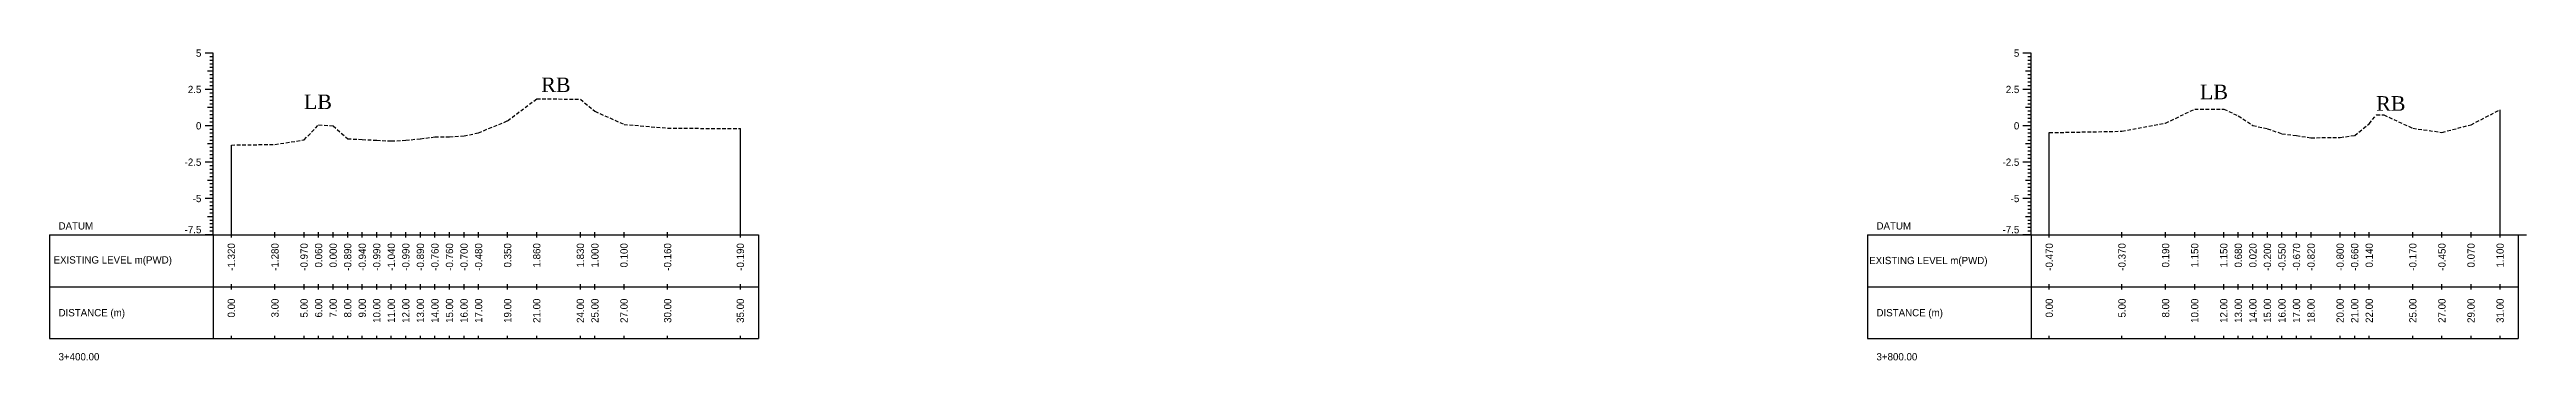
# Model space of a CAD drawing. Header units: inches. Extents: x 6579 to 9220, y -2276 to -1013.
# Drawn here: x 8405.2 to 8575.5, y -1369.5 to -1348.1 of the extents above; entities that cross this region are included whole.
import ezdxf
from ezdxf.enums import TextEntityAlignment as Align

# ---------------------------------------------------------------- set-up
doc = ezdxf.new("R2010")
doc.units = ezdxf.units.IN
doc.header["$MEASUREMENT"] = 0
doc.linetypes.add('HIDDEN', pattern=[0.375, 0.25, -0.125])
doc.layers.add('CS_Drawing', color=7, linetype='Continuous')
doc.layers.add('GL', color=3, linetype='HIDDEN')
doc.styles.add('romans', font='romans.shx')

msp = doc.modelspace()

# ---------------------------------------------------------------- texts
at = {"char_height": 1, "width": 263.4059, "attachment_point": 1, "style": 'romans'}
for s, insert in [('{\\fTimes New Roman|b0|i0|c0|p18;RB}', (8439.01, -1350.07)), ('{\\fTimes New Roman|b0|i0|c0|p18;LB}', (8553.06, -1350.56)), ('{\\fTimes New Roman|b0|i0|c0|p18;LB}', (8422.69, -1351.24)), ('{\\fTimes New Roman|b0|i0|c0|p18;RB}', (8565.18, -1351.35))]:
    msp.add_mtext(s, dxfattribs=dict(at, insert=insert))
at = {"layer": 'CS_Drawing'}
for s, p in [('5', (8415.64, -1348.39)), ('5', (8540.64, -1348.39)), ('2.5', (8415.64, -1350.89)), ('2.5', (8540.64, -1350.89)), ('0', (8415.64, -1353.39)), ('0', (8540.64, -1353.39)), ('-2.5', (8415.64, -1355.89)), ('-2.5', (8540.64, -1355.89)), ('-5', (8415.64, -1358.39)), ('-5', (8540.64, -1358.39))]:
    msp.add_text(s, height=0.5, dxfattribs=at).set_placement(p, align=Align.MIDDLE_RIGHT)
for s, p in [('DATUM', (8405.82, -1360.27)), ('DATUM', (8530.82, -1360.27)), ('EXISTING LEVEL m(PWD)', (8405.48, -1362.61)), ('EXISTING LEVEL m(PWD)', (8530.32, -1362.65)), ('DISTANCE (m)', (8405.82, -1366.24)), ('DISTANCE (m)', (8530.82, -1366.24)), ('3+400.00', (8405.82, -1369.27)), ('3+800.00', (8530.82, -1369.27))]:
    msp.add_text(s, height=0.5, dxfattribs=at).set_placement(p, align=Align.MIDDLE_LEFT)
for p in [(8415.64, -1360.78), (8540.64, -1360.78)]:
    msp.add_text('-7.5', height=0.5, dxfattribs=at).set_placement(p, align=Align.RIGHT)
for s, p in [('-1.320', (8417.7, -1361.46)), ('-1.280', (8420.7, -1361.46)), ('-0.970', (8422.7, -1361.46)), ('0.060', (8423.7, -1361.46)), ('0.000', (8424.7, -1361.46)), ('-0.890', (8425.7, -1361.46)), ('-0.940', (8426.7, -1361.46)), ('-0.990', (8427.7, -1361.46)), ('-1.040', (8428.7, -1361.46)), ('-0.990', (8429.7, -1361.46)), ('-0.890', (8430.7, -1361.46)), ('-0.760', (8431.7, -1361.46)), ('-0.760', (8432.7, -1361.46)), ('-0.700', (8433.7, -1361.46)), ('-0.480', (8434.7, -1361.46)), ('0.350', (8436.7, -1361.46)), ('1.860', (8438.7, -1361.46)), ('1.830', (8441.7, -1361.46)), ('1.000', (8442.7, -1361.46)), ('0.100', (8444.7, -1361.46)), ('-0.160', (8447.7, -1361.46)), ('-0.190', (8452.7, -1361.46)), ('-0.470', (8542.7, -1361.46)), ('-0.370', (8547.7, -1361.46)), ('0.190', (8550.7, -1361.46)), ('1.150', (8552.7, -1361.46)), ('1.150', (8554.7, -1361.46)), ('0.680', (8555.7, -1361.46)), ('0.020', (8556.7, -1361.46)), ('-0.200', (8557.7, -1361.46)), ('-0.550', (8558.7, -1361.46)), ('-0.670', (8559.7, -1361.46)), ('-0.820', (8560.7, -1361.46)), ('-0.800', (8562.7, -1361.46)), ('-0.660', (8563.7, -1361.46)), ('0.140', (8564.7, -1361.46)), ('-0.170', (8567.7, -1361.46)), ('-0.450', (8569.7, -1361.46)), ('0.070', (8571.7, -1361.46)), ('1.100', (8573.7, -1361.46)), ('0.00', (8417.7, -1365.27)), ('3.00', (8420.7, -1365.27)), ('5.00', (8422.7, -1365.27)), ('6.00', (8423.7, -1365.27)), ('7.00', (8424.7, -1365.27)), ('8.00', (8425.7, -1365.27)), ('9.00', (8426.7, -1365.27)), ('10.00', (8427.7, -1365.27)), ('11.00', (8428.7, -1365.27)), ('12.00', (8429.7, -1365.27)), ('13.00', (8430.7, -1365.27)), ('14.00', (8431.7, -1365.27)), ('15.00', (8432.7, -1365.27)), ('16.00', (8433.7, -1365.27)), ('17.00', (8434.7, -1365.27)), ('19.00', (8436.7, -1365.27)), ('21.00', (8438.7, -1365.27)), ('24.00', (8441.7, -1365.27)), ('25.00', (8442.7, -1365.27)), ('27.00', (8444.7, -1365.27)), ('30.00', (8447.7, -1365.27)), ('35.00', (8452.7, -1365.27)), ('0.00', (8542.7, -1365.27)), ('5.00', (8547.7, -1365.27)), ('8.00', (8550.7, -1365.27)), ('10.00', (8552.7, -1365.27)), ('12.00', (8554.7, -1365.27)), ('13.00', (8555.7, -1365.27)), ('14.00', (8556.7, -1365.27)), ('15.00', (8557.7, -1365.27)), ('16.00', (8558.7, -1365.27)), ('17.00', (8559.7, -1365.27)), ('18.00', (8560.7, -1365.27)), ('20.00', (8562.7, -1365.27)), ('21.00', (8563.7, -1365.27)), ('22.00', (8564.7, -1365.27)), ('25.00', (8567.7, -1365.27)), ('27.00', (8569.7, -1365.27)), ('29.00', (8571.7, -1365.27)), ('31.00', (8573.7, -1365.27))]:
    msp.add_text(s, height=0.5, rotation=90, dxfattribs=at).set_placement(p, align=Align.MIDDLE_RIGHT)

# ---------------------------------------------------------------- linework, layer by layer
at = {"layer": 'CS_Drawing'}
for p, q in [((8416.45, -1348.39), (8415.89, -1348.39)), ((8416.45, -1348.39), (8416.06, -1348.39)), ((8416.45, -1348.39), (8416.22, -1348.39)), ((8416.45, -1348.64), (8416.22, -1348.64)), ((8416.45, -1360.89), (8416.45, -1348.39)), ((8541.45, -1348.39), (8540.89, -1348.39)), ((8541.45, -1348.39), (8541.06, -1348.39)), ((8541.45, -1348.39), (8541.22, -1348.39)), ((8541.45, -1348.64), (8541.22, -1348.64)), ((8541.45, -1360.89), (8541.45, -1348.39)), ((8416.45, -1349.64), (8416.06, -1349.64)), ((8416.45, -1348.89), (8416.22, -1348.89)), ((8416.45, -1349.14), (8416.22, -1349.14)), ((8416.45, -1349.39), (8416.22, -1349.39)), ((8416.45, -1349.64), (8416.22, -1349.64)), ((8416.45, -1349.89), (8416.22, -1349.89)), ((8416.45, -1350.14), (8416.22, -1350.14)), ((8416.45, -1350.39), (8416.22, -1350.39)), ((8541.45, -1349.64), (8541.06, -1349.64)), ((8541.45, -1348.89), (8541.22, -1348.89)), ((8541.45, -1349.14), (8541.22, -1349.14)), ((8541.45, -1349.39), (8541.22, -1349.39)), ((8541.45, -1349.64), (8541.22, -1349.64)), ((8541.45, -1349.89), (8541.22, -1349.89)), ((8541.45, -1350.14), (8541.22, -1350.14)), ((8541.45, -1350.39), (8541.22, -1350.39)), ((8416.45, -1350.89), (8415.89, -1350.89)), ((8416.45, -1350.89), (8416.06, -1350.89)), ((8416.45, -1352.14), (8416.06, -1352.14)), ((8416.45, -1350.64), (8416.22, -1350.64)), ((8416.45, -1350.89), (8416.22, -1350.89)), ((8416.45, -1351.14), (8416.22, -1351.14)), ((8416.45, -1351.39), (8416.22, -1351.39)), ((8416.45, -1351.64), (8416.22, -1351.64)), ((8416.45, -1351.89), (8416.22, -1351.89)), ((8416.45, -1352.14), (8416.22, -1352.14)), ((8541.45, -1350.89), (8540.89, -1350.89)), ((8541.45, -1350.89), (8541.06, -1350.89)), ((8541.45, -1352.14), (8541.06, -1352.14)), ((8541.45, -1350.64), (8541.22, -1350.64)), ((8541.45, -1350.89), (8541.22, -1350.89)), ((8541.45, -1351.14), (8541.22, -1351.14)), ((8541.45, -1351.39), (8541.22, -1351.39)), ((8541.45, -1351.64), (8541.22, -1351.64)), ((8541.45, -1351.89), (8541.22, -1351.89)), ((8541.45, -1352.14), (8541.22, -1352.14)), ((8416.45, -1353.39), (8415.89, -1353.39)), ((8416.45, -1353.39), (8416.06, -1353.39)), ((8416.45, -1352.39), (8416.22, -1352.39)), ((8416.45, -1352.64), (8416.22, -1352.64)), ((8416.45, -1352.89), (8416.22, -1352.89)), ((8416.45, -1353.14), (8416.22, -1353.14)), ((8416.45, -1353.39), (8416.22, -1353.39)), ((8416.45, -1353.64), (8416.22, -1353.64)), ((8416.45, -1353.89), (8416.22, -1353.89)), ((8452.7, -1360.89), (8452.7, -1353.58)), ((8541.45, -1353.39), (8540.89, -1353.39)), ((8541.45, -1353.39), (8541.06, -1353.39)), ((8541.45, -1352.39), (8541.22, -1352.39)), ((8541.45, -1352.64), (8541.22, -1352.64)), ((8541.45, -1352.89), (8541.22, -1352.89)), ((8541.45, -1353.14), (8541.22, -1353.14)), ((8541.45, -1353.39), (8541.22, -1353.39)), ((8541.45, -1353.64), (8541.22, -1353.64)), ((8541.45, -1353.89), (8541.22, -1353.89)), ((8542.7, -1360.89), (8542.7, -1353.86)), ((8573.7, -1360.89), (8573.7, -1352.29)), ((8416.45, -1354.64), (8416.06, -1354.64)), ((8416.45, -1354.14), (8416.22, -1354.14)), ((8416.45, -1354.39), (8416.22, -1354.39)), ((8416.45, -1354.64), (8416.22, -1354.64)), ((8416.45, -1354.89), (8416.22, -1354.89)), ((8416.45, -1355.14), (8416.22, -1355.14)), ((8416.45, -1355.39), (8416.22, -1355.39)), ((8416.45, -1355.64), (8416.22, -1355.64)), ((8417.7, -1360.89), (8417.7, -1354.71)), ((8541.45, -1354.64), (8541.06, -1354.64)), ((8541.45, -1354.14), (8541.22, -1354.14)), ((8541.45, -1354.39), (8541.22, -1354.39)), ((8541.45, -1354.64), (8541.22, -1354.64)), ((8541.45, -1354.89), (8541.22, -1354.89)), ((8541.45, -1355.14), (8541.22, -1355.14)), ((8541.45, -1355.39), (8541.22, -1355.39)), ((8541.45, -1355.64), (8541.22, -1355.64)), ((8416.45, -1355.89), (8415.89, -1355.89)), ((8416.45, -1355.89), (8416.06, -1355.89)), ((8416.45, -1357.14), (8416.06, -1357.14)), ((8416.45, -1355.89), (8416.22, -1355.89)), ((8416.45, -1356.14), (8416.22, -1356.14)), ((8416.45, -1356.39), (8416.22, -1356.39)), ((8416.45, -1356.64), (8416.22, -1356.64)), ((8416.45, -1356.89), (8416.22, -1356.89)), ((8416.45, -1357.14), (8416.22, -1357.14)), ((8541.45, -1355.89), (8540.89, -1355.89)), ((8541.45, -1355.89), (8541.06, -1355.89)), ((8541.45, -1357.14), (8541.06, -1357.14)), ((8541.45, -1355.89), (8541.22, -1355.89)), ((8541.45, -1356.14), (8541.22, -1356.14)), ((8541.45, -1356.39), (8541.22, -1356.39)), ((8541.45, -1356.64), (8541.22, -1356.64)), ((8541.45, -1356.89), (8541.22, -1356.89)), ((8541.45, -1357.14), (8541.22, -1357.14)), ((8416.45, -1358.39), (8415.89, -1358.39)), ((8416.45, -1358.39), (8416.06, -1358.39)), ((8416.45, -1357.39), (8416.22, -1357.39)), ((8416.45, -1357.64), (8416.22, -1357.64)), ((8416.45, -1357.89), (8416.22, -1357.89)), ((8416.45, -1358.14), (8416.22, -1358.14)), ((8416.45, -1358.39), (8416.22, -1358.39)), ((8416.45, -1358.64), (8416.22, -1358.64)), ((8416.45, -1358.89), (8416.22, -1358.89)), ((8541.45, -1358.39), (8540.89, -1358.39)), ((8541.45, -1358.39), (8541.06, -1358.39)), ((8541.45, -1357.39), (8541.22, -1357.39)), ((8541.45, -1357.64), (8541.22, -1357.64)), ((8541.45, -1357.89), (8541.22, -1357.89)), ((8541.45, -1358.14), (8541.22, -1358.14)), ((8541.45, -1358.39), (8541.22, -1358.39)), ((8541.45, -1358.64), (8541.22, -1358.64)), ((8541.45, -1358.89), (8541.22, -1358.89)), ((8416.45, -1359.64), (8416.06, -1359.64)), ((8416.45, -1359.14), (8416.22, -1359.14)), ((8416.45, -1359.39), (8416.22, -1359.39)), ((8416.45, -1359.64), (8416.22, -1359.64)), ((8416.45, -1359.89), (8416.22, -1359.89)), ((8416.45, -1360.14), (8416.22, -1360.14)), ((8416.45, -1360.39), (8416.22, -1360.39)), ((8416.45, -1360.64), (8416.22, -1360.64)), ((8417.7, -1361.08), (8417.7, -1360.71)), ((8420.7, -1361.08), (8420.7, -1360.71)), ((8422.7, -1361.08), (8422.7, -1360.71)), ((8423.7, -1361.08), (8423.7, -1360.71)), ((8424.7, -1361.08), (8424.7, -1360.71)), ((8425.7, -1361.08), (8425.7, -1360.71)), ((8426.7, -1361.08), (8426.7, -1360.71)), ((8427.7, -1361.08), (8427.7, -1360.71)), ((8428.7, -1361.08), (8428.7, -1360.71)), ((8429.7, -1361.08), (8429.7, -1360.71)), ((8430.7, -1361.08), (8430.7, -1360.71)), ((8431.7, -1361.08), (8431.7, -1360.71)), ((8432.7, -1361.08), (8432.7, -1360.71)), ((8433.7, -1361.08), (8433.7, -1360.71)), ((8434.7, -1361.08), (8434.7, -1360.71)), ((8436.7, -1361.08), (8436.7, -1360.71)), ((8438.7, -1361.08), (8438.7, -1360.71)), ((8441.7, -1361.08), (8441.7, -1360.71)), ((8442.7, -1361.08), (8442.7, -1360.71)), ((8444.7, -1361.08), (8444.7, -1360.71)), ((8447.7, -1361.08), (8447.7, -1360.71)), ((8452.7, -1361.08), (8452.7, -1360.71)), ((8541.45, -1359.64), (8541.06, -1359.64)), ((8541.45, -1359.14), (8541.22, -1359.14)), ((8541.45, -1359.39), (8541.22, -1359.39)), ((8541.45, -1359.64), (8541.22, -1359.64)), ((8541.45, -1359.89), (8541.22, -1359.89)), ((8541.45, -1360.14), (8541.22, -1360.14)), ((8541.45, -1360.39), (8541.22, -1360.39)), ((8541.45, -1360.64), (8541.22, -1360.64)), ((8542.7, -1361.08), (8542.7, -1360.71)), ((8547.7, -1361.08), (8547.7, -1360.71)), ((8550.7, -1361.08), (8550.7, -1360.71)), ((8552.7, -1361.08), (8552.7, -1360.71)), ((8554.7, -1361.08), (8554.7, -1360.71)), ((8555.7, -1361.08), (8555.7, -1360.71)), ((8556.7, -1361.08), (8556.7, -1360.71)), ((8557.7, -1361.08), (8557.7, -1360.71)), ((8558.7, -1361.08), (8558.7, -1360.71)), ((8559.7, -1361.08), (8559.7, -1360.71)), ((8560.7, -1361.08), (8560.7, -1360.71)), ((8562.7, -1361.08), (8562.7, -1360.71)), ((8563.7, -1361.08), (8563.7, -1360.71)), ((8564.7, -1361.08), (8564.7, -1360.71)), ((8567.7, -1361.08), (8567.7, -1360.71)), ((8569.7, -1361.08), (8569.7, -1360.71)), ((8571.7, -1361.08), (8571.7, -1360.71)), ((8573.7, -1361.08), (8573.7, -1360.71)), ((8405.2, -1360.89), (8416.45, -1360.89)), ((8405.2, -1360.89), (8405.2, -1368.02)), ((8416.45, -1360.89), (8415.89, -1360.89)), ((8416.45, -1360.89), (8416.06, -1360.89)), ((8416.45, -1360.89), (8416.22, -1360.89)), ((8416.45, -1360.89), (8453.95, -1360.89)), ((8416.45, -1360.89), (8416.45, -1368.02)), ((8453.95, -1360.89), (8453.95, -1368.02)), ((8530.2, -1360.89), (8541.45, -1360.89)), ((8530.2, -1360.89), (8530.2, -1368.02)), ((8541.45, -1360.89), (8540.89, -1360.89)), ((8541.45, -1360.89), (8541.06, -1360.89)), ((8541.45, -1360.89), (8541.22, -1360.89)), ((8541.45, -1360.89), (8574.95, -1360.89)), ((8541.45, -1360.89), (8541.45, -1368.02)), ((8574.95, -1360.89), (8575.51, -1360.89)), ((8574.95, -1360.89), (8575.34, -1360.89)), ((8574.95, -1360.89), (8575.17, -1360.89)), ((8574.95, -1360.89), (8574.95, -1368.02)), ((8405.2, -1364.46), (8416.45, -1364.46)), ((8416.45, -1364.46), (8453.95, -1364.46)), ((8416.45, -1364.46), (8453.95, -1364.46)), ((8417.7, -1364.64), (8417.7, -1364.27)), ((8420.7, -1364.64), (8420.7, -1364.27)), ((8422.7, -1364.64), (8422.7, -1364.27)), ((8423.7, -1364.64), (8423.7, -1364.27)), ((8424.7, -1364.64), (8424.7, -1364.27)), ((8425.7, -1364.64), (8425.7, -1364.27)), ((8426.7, -1364.64), (8426.7, -1364.27)), ((8427.7, -1364.64), (8427.7, -1364.27)), ((8428.7, -1364.64), (8428.7, -1364.27)), ((8429.7, -1364.64), (8429.7, -1364.27)), ((8430.7, -1364.64), (8430.7, -1364.27)), ((8431.7, -1364.64), (8431.7, -1364.27)), ((8432.7, -1364.64), (8432.7, -1364.27)), ((8433.7, -1364.64), (8433.7, -1364.27)), ((8434.7, -1364.64), (8434.7, -1364.27)), ((8436.7, -1364.64), (8436.7, -1364.27)), ((8438.7, -1364.64), (8438.7, -1364.27)), ((8441.7, -1364.64), (8441.7, -1364.27)), ((8442.7, -1364.64), (8442.7, -1364.27)), ((8444.7, -1364.64), (8444.7, -1364.27)), ((8447.7, -1364.64), (8447.7, -1364.27)), ((8452.7, -1364.64), (8452.7, -1364.27)), ((8530.2, -1364.46), (8541.45, -1364.46)), ((8541.45, -1364.46), (8574.95, -1364.46)), ((8541.45, -1364.46), (8574.95, -1364.46)), ((8542.7, -1364.64), (8542.7, -1364.27)), ((8547.7, -1364.64), (8547.7, -1364.27)), ((8550.7, -1364.64), (8550.7, -1364.27)), ((8552.7, -1364.64), (8552.7, -1364.27)), ((8554.7, -1364.64), (8554.7, -1364.27)), ((8555.7, -1364.64), (8555.7, -1364.27)), ((8556.7, -1364.64), (8556.7, -1364.27)), ((8557.7, -1364.64), (8557.7, -1364.27)), ((8558.7, -1364.64), (8558.7, -1364.27)), ((8559.7, -1364.64), (8559.7, -1364.27)), ((8560.7, -1364.64), (8560.7, -1364.27)), ((8562.7, -1364.64), (8562.7, -1364.27)), ((8563.7, -1364.64), (8563.7, -1364.27)), ((8564.7, -1364.64), (8564.7, -1364.27)), ((8567.7, -1364.64), (8567.7, -1364.27)), ((8569.7, -1364.64), (8569.7, -1364.27)), ((8571.7, -1364.64), (8571.7, -1364.27)), ((8573.7, -1364.64), (8573.7, -1364.27)), ((8405.2, -1368.02), (8416.45, -1368.02)), ((8416.45, -1368.02), (8453.95, -1368.02)), ((8417.7, -1368.02), (8417.7, -1367.83)), ((8420.7, -1368.02), (8420.7, -1367.83)), ((8422.7, -1368.02), (8422.7, -1367.83)), ((8423.7, -1368.02), (8423.7, -1367.83)), ((8424.7, -1368.02), (8424.7, -1367.83)), ((8425.7, -1368.02), (8425.7, -1367.83)), ((8426.7, -1368.02), (8426.7, -1367.83)), ((8427.7, -1368.02), (8427.7, -1367.83)), ((8428.7, -1368.02), (8428.7, -1367.83)), ((8429.7, -1368.02), (8429.7, -1367.83)), ((8430.7, -1368.02), (8430.7, -1367.83)), ((8431.7, -1368.02), (8431.7, -1367.83)), ((8432.7, -1368.02), (8432.7, -1367.83)), ((8433.7, -1368.02), (8433.7, -1367.83)), ((8434.7, -1368.02), (8434.7, -1367.83)), ((8436.7, -1368.02), (8436.7, -1367.83)), ((8438.7, -1368.02), (8438.7, -1367.83)), ((8441.7, -1368.02), (8441.7, -1367.83)), ((8442.7, -1368.02), (8442.7, -1367.83)), ((8444.7, -1368.02), (8444.7, -1367.83)), ((8447.7, -1368.02), (8447.7, -1367.83)), ((8452.7, -1368.02), (8452.7, -1367.83)), ((8530.2, -1368.02), (8541.45, -1368.02)), ((8541.45, -1368.02), (8574.95, -1368.02)), ((8542.7, -1368.02), (8542.7, -1367.83)), ((8547.7, -1368.02), (8547.7, -1367.83)), ((8550.7, -1368.02), (8550.7, -1367.83)), ((8552.7, -1368.02), (8552.7, -1367.83)), ((8554.7, -1368.02), (8554.7, -1367.83)), ((8555.7, -1368.02), (8555.7, -1367.83)), ((8556.7, -1368.02), (8556.7, -1367.83)), ((8557.7, -1368.02), (8557.7, -1367.83)), ((8558.7, -1368.02), (8558.7, -1367.83)), ((8559.7, -1368.02), (8559.7, -1367.83)), ((8560.7, -1368.02), (8560.7, -1367.83)), ((8562.7, -1368.02), (8562.7, -1367.83)), ((8563.7, -1368.02), (8563.7, -1367.83)), ((8564.7, -1368.02), (8564.7, -1367.83)), ((8567.7, -1368.02), (8567.7, -1367.83)), ((8569.7, -1368.02), (8569.7, -1367.83)), ((8571.7, -1368.02), (8571.7, -1367.83)), ((8573.7, -1368.02), (8573.7, -1367.83))]:
    msp.add_line(p, q, dxfattribs=at)
at = {"layer": 'GL'}
for points in [[(8417.7, -1354.71), (8420.7, -1354.67), (8422.7, -1354.36), (8423.7, -1353.33), (8424.7, -1353.39), (8425.7, -1354.28), (8426.7, -1354.33), (8427.7, -1354.38), (8428.7, -1354.43), (8429.7, -1354.38), (8430.7, -1354.28), (8431.7, -1354.15), (8432.7, -1354.15), (8433.7, -1354.09), (8434.7, -1353.87), (8436.7, -1353.04), (8438.7, -1351.53), (8441.7, -1351.56), (8442.7, -1352.39), (8444.7, -1353.29), (8447.7, -1353.55), (8452.7, -1353.58)], [(8542.7, -1353.86), (8547.7, -1353.76), (8550.7, -1353.2), (8552.7, -1352.24), (8554.7, -1352.24), (8555.7, -1352.71), (8556.7, -1353.37), (8557.7, -1353.59), (8558.7, -1353.94), (8559.7, -1354.06), (8560.7, -1354.21), (8562.7, -1354.19), (8563.7, -1354.05), (8564.7, -1353.25), (8565.2, -1352.63), (8565.7, -1352.64), (8567.7, -1353.56), (8569.7, -1353.84), (8571.7, -1353.32), (8573.7, -1352.29)]]:
    msp.add_lwpolyline(points, dxfattribs=at)

msp.set_redraw_order([(e.dxf.handle, doc.entitydb.next_handle()) for e in msp.query("TEXT MTEXT ATTDEF DIMENSION ARC_DIMENSION")])  # texts and dimensions are drawn at this point

doc.saveas('drawing.dxf')
